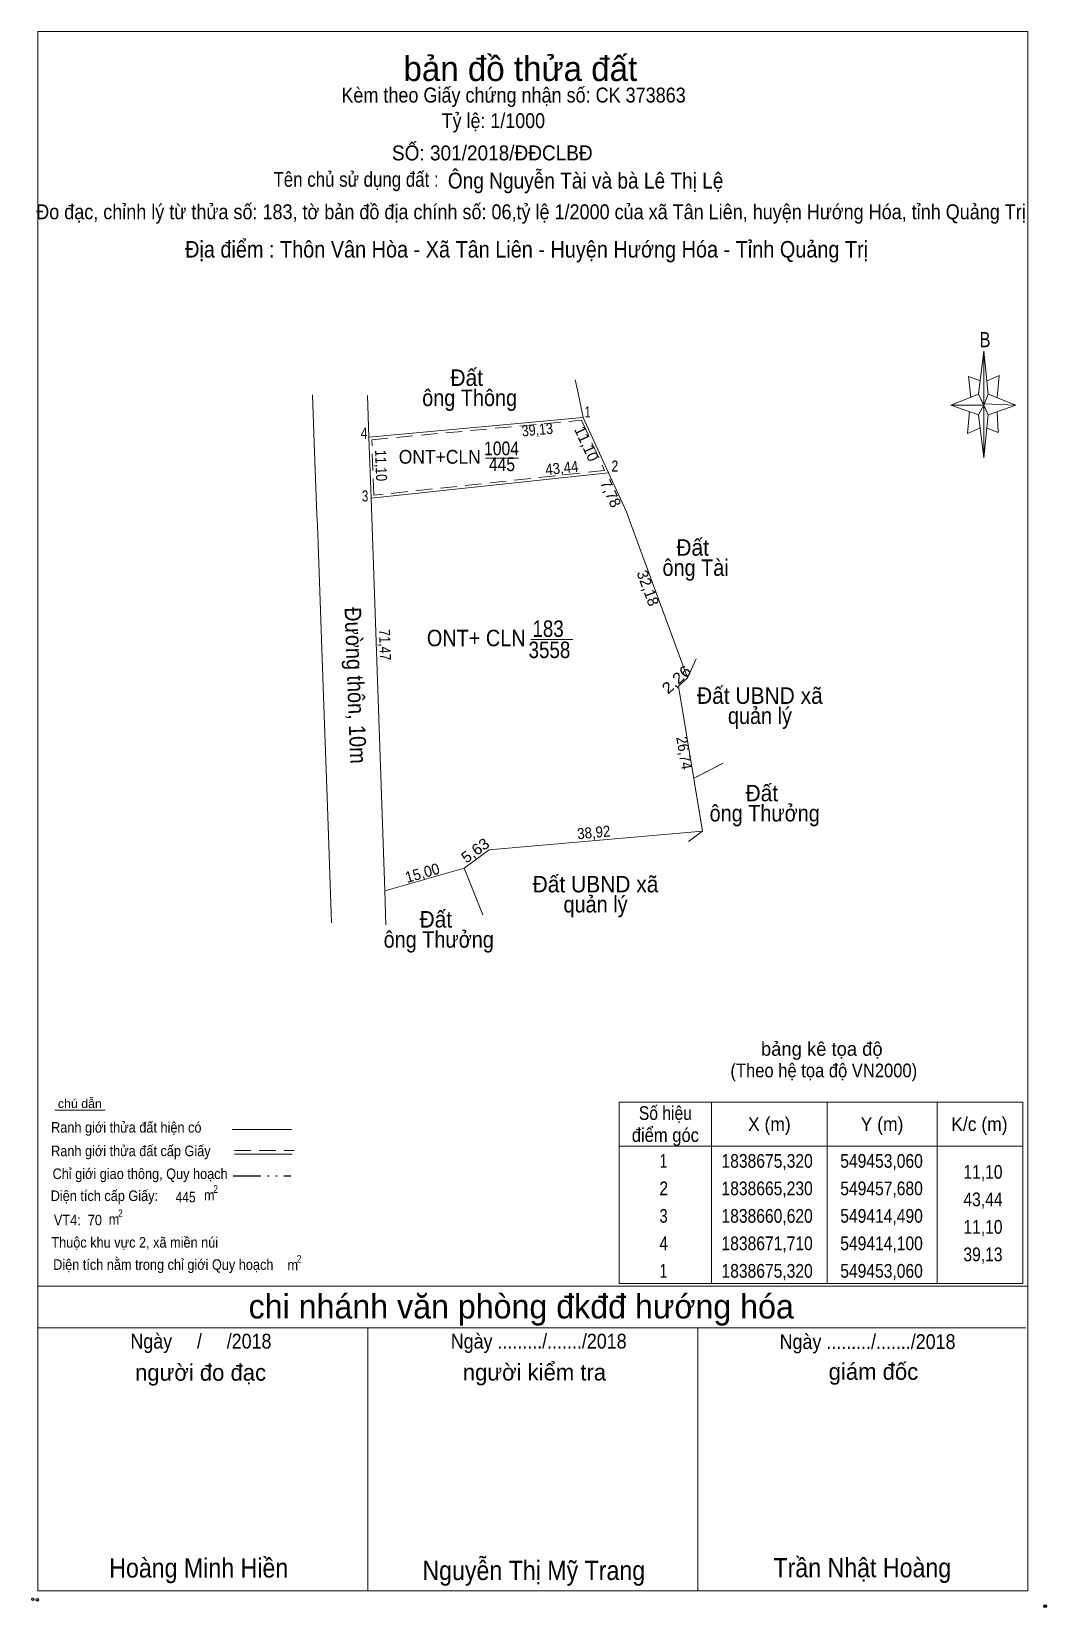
# Model space of a CAD drawing. Header units: metres. Extents: x 549101 to 550445, y 1838459 to 1838746.
# Drawn here: x 550260 to 550444.6, y 1838458.9 to 1838745.5 of the extents above; entities that cross this region are included whole.
import ezdxf
from ezdxf.enums import TextEntityAlignment as Align

# ---------------------------------------------------------------- set-up
doc = ezdxf.new("R2010")
doc.units = ezdxf.units.M
doc.header["$PDMODE"] = 32
doc.header["$PDSIZE"] = 0.5
for name, pattern in [('DASH_DOUBLE_DOT', [9.2, 5, -1.2, 0.3, -1.2, 0.3, -1.2]), ('DOTTED', [1.5, 0.3, -1.2]), ('MEDIUM_DASHED', [4.5, 3, -1.5])]:
    doc.linetypes.add(name, pattern=pattern)
for name, color, linetype, lineweight in [('1', 7, 'DOTTED', 13), ('15', 7, 'Continuous', 13), ('28', 7, 'Continuous', 13), ('63', 7, 'Continuous', 13)]:
    doc.layers.add(name, color=color, linetype=linetype, lineweight=lineweight)
doc.layers.add('20', color=7, linetype='Continuous')
doc.layers.add('21', color=7, linetype='Continuous')

msp = doc.modelspace()

# ---------------------------------------------------------------- texts
at = {"layer": '1'}
for s, width, p in [('1004', 0.85, (550345.465, 1838668.43)), ('ONT+CLN', 0.95, (550334.235, 1838666.9)), ('445', 0.85, (550345.55, 1838665.55))]:
    msp.add_text(s, height=2.5, dxfattribs=dict(at, width=width)).set_placement(p, align=Align.CENTER)
at = {"layer": '20', "width": 0.9}
msp.add_text('Địa điểm : Thôn Vân Hòa - Xã Tân Liên - Huyện Hướng Hóa - Tỉnh Quảng Trị                 ', height=3, dxfattribs=at).set_placement((550358.56, 1838704.4), align=Align.CENTER)
at = {"layer": '28'}
for s, height, p in [('bản đồ thửa đất', 4.5, (550348.89, 1838736.51)), ('bản đồ thửa đất', 4.5, (550348.89, 1838736.51)), ('bảng kê tọa độ', 2.5, (550403.7, 1838559.21)), ('chi nhánh văn phòng đkđđ hướng hóa', 4.374, (550349.05, 1838511.43)), ('chi nhánh văn phòng đkđđ hướng hóa', 4.374, (550349.05, 1838511.43)), ('người đo đạc', 3, (550290.745, 1838500.11)), ('người đo đạc', 3, (550290.745, 1838500.11)), ('người kiểm tra', 3, (550351.455, 1838500.15)), ('người kiểm tra', 3, (550351.455, 1838500.15)), (' giám đốc', 3, (550412.535, 1838500.27))]:
    msp.add_text(s, height=height, dxfattribs=at).set_placement(p, align=Align.CENTER)
for s, height, width, p in [('Kèm theo Giấy chứng nhận số: CK 373863', 2.72, 0.9, (550347.65, 1838732.59)), ('Tỷ lệ: 1/1000', 2.7, 0.9, (550343.99, 1838727.95)), ('SỐ: 301/2018/ĐĐCLBĐ', 2.72, 0.95, (550343.79, 1838722.07)), ('Tên chủ sử dụng đất :', 2.7, 0.85, (550319.02, 1838717.27)), ('Đo đạc, chỉnh lý từ thửa số: 183, tờ bản đồ địa chính số: 06,tỷ lệ 1/2000 của xã Tân Liên, huyện Hướng Hóa, tỉnh Quảng Trị', 2.72, 0.9, (550350.825, 1838711.36)), ('B', 2.755, 0.8, (550433.375, 1838688.09)), ('(Theo hệ tọa độ VN2000)', 2.5, 0.9, (550404.06, 1838555.29)), ('chú dẫn', 1.6, 1.05, (550268.795, 1838549.71)), ('chú dẫn', 1.6, 1.05, (550268.795, 1838549.71)), ('Ranh giới thửa đất hiện có ', 1.92, 0.9, (550277.56, 1838545.23)), ('Ranh giới thửa đất hiện có ', 1.92, 0.9, (550277.56, 1838545.23)), ('Ranh giới thửa đất cấp Giấy', 1.92, 0.9, (550278.07, 1838540.95)), ('Ranh giới thửa đất cấp Giấy', 1.92, 0.9, (550278.07, 1838540.95)), ('Chỉ giới giao thông, Quy hoạch', 1.92, 0.9, (550279.755, 1838536.79)), ('Chỉ giới giao thông, Quy hoạch', 1.92, 0.9, (550279.755, 1838536.79)), ('Diện tích cấp Giấy: ', 1.92, 0.9, (550273.575, 1838532.79)), ('Diện tích cấp Giấy: ', 1.92, 0.9, (550273.575, 1838532.79)), ('445', 1.92, 0.85, (550288.03, 1838532.55)), ('m', 1.92, 0.9, (550292.33, 1838532.91)), ('2', 1.4, 0.8, (550293.49, 1838534.27)), (' VT4:  70', 1.92, 0.9, (550268.12, 1838528.37)), ('2', 1.4, 0.8, (550276.17, 1838529.87)), ('m', 1.92, 0.9, (550275.01, 1838528.51)), ('Thuộc khu vực 2, xã miền núi', 1.92, 0.9, (550278.775, 1838524.31)), ('Diện tích nằm trong chỉ giới Quy hoạch     ', 1.92, 0.9, (550285.57, 1838520.27)), ('m', 1.92, 0.9, (550307.51, 1838520.2)), ('2', 1.4, 0.8, (550308.67, 1838521.56)), ('Ngày     /     /2018', 2.7, 0.9, (550290.81, 1838505.95)), ('Ngày ........./......./2018', 2.7, 0.9, (550352.225, 1838505.95)), ('Ngày ........./......./2018', 2.7, 0.9, (550412.025, 1838505.87)), ('Hoàng Minh Hiền', 3.5, 0.9, (550290.41, 1838464.31)), ('Nguyễn Thị Mỹ Trang', 3.5, 0.9, (550351.33, 1838463.85)), ('Trần Nhật Hoàng', 3.5, 0.9, (550411.065, 1838464.35))]:
    msp.add_text(s, height=height, dxfattribs=dict(at, width=width)).set_placement(p, align=Align.CENTER)
at = {"layer": '28', "width": 0.9}
msp.add_text('Ông Nguyễn Tài và bà Lê Thị Lệ', height=2.88, dxfattribs=at).set_placement((550335.71, 1838716.95))
at = {"layer": '63'}
for s, height, width, p in [('Đất ', 3, 0.95, (550339.67, 1838681.05)), ('ông Thông', 3, 0.9, (550339.67, 1838677.39)), ('Đất ', 3, 0.95, (550380.75, 1838650.16)), ('ông Tài', 3, 0.9, (550380.75, 1838646.5)), ('183', 3, 0.85, (550353.935, 1838635.39)), ('3558', 3, 0.85, (550354.18, 1838631.54)), ('Đất UBND xã', 3, 0.95, (550392.445, 1838623.22)), ('quản lý', 3, 0.9, (550392.45, 1838619.56)), ('Đất ', 3, 0.95, (550393.32, 1838605.49)), ('ông Thưởng', 3, 0.9, (550393.32, 1838601.83)), ('Đất UBND xã', 3, 0.95, (550362.555, 1838588.93)), ('quản lý', 3, 0.9, (550362.56, 1838585.27)), ('Đất ', 3, 0.95, (550334.05, 1838582.53)), ('ông Thưởng', 3, 0.9, (550334.05, 1838578.87)), ('Số hiệu', 2.5, 0.85, (550375.26, 1838547.54)), ('X (m)', 2.5, 0.95, (550394.16, 1838545.54)), ('Y (m)', 2.5, 0.95, (550414.655, 1838545.54)), ('K/c (m)', 2.5, 0.95, (550432.36, 1838545.54)), ('điểm góc', 2.5, 0.9, (550375.26, 1838543.54)), (' 1', 2.5, 0.75, (550374.555, 1838538.84)), ('1838675,320', 2.5, 0.85, (550393.76, 1838538.84)), ('549453,060', 2.5, 0.85, (550414.565, 1838538.84)), (' 2', 2.5, 0.85, (550374.56, 1838533.84)), ('1838665,230', 2.5, 0.85, (550393.76, 1838533.84)), ('549457,680', 2.5, 0.85, (550414.565, 1838533.84)), (' 3', 2.5, 0.8, (550374.56, 1838528.84)), ('1838660,620', 2.5, 0.85, (550393.76, 1838528.84)), ('549414,490', 2.5, 0.85, (550414.565, 1838528.84)), (' 4', 2.5, 0.85, (550374.555, 1838523.84)), ('1838671,710', 2.5, 0.85, (550393.76, 1838523.84)), ('549414,100', 2.5, 0.85, (550414.565, 1838523.84)), (' 1', 2.5, 0.75, (550374.555, 1838518.84)), ('1838675,320', 2.5, 0.85, (550393.76, 1838518.84)), ('549453,060', 2.5, 0.85, (550414.565, 1838518.84))]:
    msp.add_text(s, height=height, dxfattribs=dict(at, width=width)).set_placement(p, align=Align.CENTER)
for s, height, width, p in [(' 1', 2, 0.75, (550361.67, 1838675.32)), (' 4', 2, 0.85, (550321.1, 1838671.46)), (' 2', 2, 0.85, (550366.71, 1838665.48)), (' 3', 2, 0.8, (550321.25, 1838660.03)), ('ONT+ CLN ', 3, 0.9, (550350.85, 1838633.7)), ('11,10', 2.5, 0.85, (550436.56, 1838536.84)), ('43,44', 2.5, 0.85, (550436.56, 1838531.84)), ('11,10', 2.5, 0.85, (550436.56, 1838526.84)), ('39,13', 2.5, 0.85, (550436.56, 1838521.84))]:
    msp.add_text(s, height=height, dxfattribs=dict(at, width=width)).set_placement(p, align=Align.RIGHT)
for s, height, rotation, width, p in [('39,13', 2, 5.294, 0.85, (550352.068, 1838672.101)), ('11,10', 2, 272.014, 0.85, (550322.573, 1838666.54)), ('43,44', 2, 6.093, 0.9, (550356.534, 1838665.14)), ('Đường thôn, 10m', 3, 272.097, 0.9, (550317.445, 1838626.52)), ('71,47', 2, 272.013, 0.85, (550323.272, 1838633.925)), ('2,26', 2, 42.666, 1.15, (550377.937, 1838626.915)), ('26,74', 2, 279.385, 0.9, (550377.72, 1838614.123)), ('38,92', 2, 4.968, 0.9, (550362.323, 1838598.848)), ('5,63', 2, 36.117, 1.05, (550341.271, 1838595.752)), ('15,00', 2, 16.103, 0.95, (550331.348, 1838591.506))]:
    msp.add_text(s, height=height, rotation=rotation, dxfattribs=dict(at, width=width)).set_placement(p, align=Align.CENTER)
for s, rotation, p in [('11,10', 294.602, (550360.028, 1838670.126)), ('7,78', 294.57, (550364.411, 1838661.071)), ('32,18', 290.214, (550371.149, 1838643.931))]:
    msp.add_text(s, height=2, rotation=rotation, dxfattribs=at).set_placement(p, align=Align.CENTER)

# ---------------------------------------------------------------- linework, layer by layer
at = {"layer": '1', "linetype": 'MEDIUM_DASHED'}
msp.add_lwpolyline([(550360.01, 1838674.79), (550364.2, 1838665.65), (550322.23, 1838661.17), (550321.88, 1838671.26)], close=True, dxfattribs=at)
at = {"layer": '15'}
for p, q in [((550321.75, 1838660.62), (550364.94, 1838665.23)), ((550350.8, 1838634.92), (550358.44, 1838634.92))]:
    msp.add_line(p, q, dxfattribs=at)
at = {"layer": '21'}
msp.add_point((550444.3, 1838459.11), dxfattribs=at)
at = {"layer": '28'}
for p, q in [((550432.17, 1838679.57), (550433.17, 1838687.37)), ((550433.97, 1838679.57), (550438.97, 1838677.57)), ((550432.17, 1838675.77), (550427.17, 1838677.57)), ((550435.57, 1838676.37), (550435.77, 1838672.57)), ((550433.97, 1838675.77), (550433.17, 1838667.97)), ((550435.77, 1838672.57), (550433.77, 1838673.37)), ((550264.22, 1838549.31), (550273.42, 1838549.31)), ((550264.22, 1838549.31), (550273.42, 1838549.31)), ((550296.5, 1838545.79), (550307.26, 1838545.79)), ((550296.5, 1838545.79), (550307.26, 1838545.79)), ((550296.9, 1838541.31), (550307.42, 1838541.31)), ((550296.9, 1838541.31), (550307.42, 1838541.31)), ((550261.18, 1838517.31), (550441.18, 1838517.31)), ((550261.18, 1838517.31), (550441.18, 1838517.31)), ((550261.18, 1838509.71), (550440.78, 1838509.71)), ((550261.18, 1838509.71), (550440.78, 1838509.71)), ((550261.18, 1838509.71), (550440.78, 1838509.71)), ((550261.18, 1838509.71), (550440.78, 1838509.71)), ((550261.18, 1838509.71), (550440.78, 1838509.71)), ((550261.18, 1838509.71), (550440.78, 1838509.71)), ((550321.18, 1838461.91), (550321.18, 1838509.71)), ((550321.18, 1838461.91), (550321.18, 1838509.71)), ((550381.18, 1838461.91), (550381.18, 1838509.71)), ((550381.18, 1838461.91), (550381.18, 1838509.71))]:
    msp.add_line(p, q, dxfattribs=at)
at = {"layer": '28', "linetype": 'MEDIUM_DASHED'}
msp.add_line((550296.9, 1838541.95), (550307.78, 1838541.95), dxfattribs=at)
msp.add_line((550296.9, 1838541.95), (550307.78, 1838541.95), dxfattribs=at)
at = {"layer": '28', "linetype": 'DASH_DOUBLE_DOT', "lineweight": 25}
msp.add_line((550296.7, 1838537.35), (550307.18, 1838537.35), dxfattribs=at)
msp.add_line((550296.7, 1838537.35), (550307.18, 1838537.35), dxfattribs=at)
at = {"layer": '28'}
for points in [[(550261.18, 1838745.51), (550441.18, 1838745.51), (550441.18, 1838461.91), (550261.18, 1838461.91)], [(550261.18, 1838745.51), (550441.18, 1838745.51), (550441.18, 1838461.91), (550261.18, 1838461.91)], [(550433.17, 1838687.37), (550433.97, 1838679.57), (550433.17, 1838677.57)], [(550433.17, 1838677.57), (550427.17, 1838677.57), (550432.17, 1838679.57), (550433.97, 1838675.77), (550438.97, 1838677.57), (550433.17, 1838677.77)], [(550433.17, 1838677.57), (550433.17, 1838667.97), (550432.17, 1838675.77)]]:
    msp.add_lwpolyline(points, close=True, dxfattribs=at)
for points in [[(550432.57, 1838681.97), (550430.37, 1838682.77), (550430.77, 1838678.97)], [(550433.77, 1838681.97), (550435.97, 1838682.97), (550435.57, 1838678.97)], [(550433.17, 1838677.57), (550432.17, 1838679.57), (550427.17, 1838677.57)], [(550430.57, 1838676.37), (550430.17, 1838672.37), (550432.37, 1838673.37)], [(550433.17, 1838677.57), (550433.97, 1838675.77), (550438.97, 1838677.57)], [(550441.18, 1838461.91), (550261.18, 1838461.91), (550261.18, 1838509.71)], [(550441.18, 1838461.91), (550261.18, 1838461.91), (550261.18, 1838509.71)]]:
    msp.add_lwpolyline(points, dxfattribs=at)
for p in [(550260.26, 1838460.35), (550261.06, 1838460.23)]:
    msp.add_point(p, dxfattribs=at)
at = {"layer": '63'}
for p, q in [((550311.43, 1838670.69), (550311.11, 1838679.42)), ((550311.43, 1838670.69), (550311.11, 1838679.42)), ((550321.36, 1838671.71), (550321.09, 1838679.32)), ((550360.32, 1838675.32), (550321.36, 1838671.71)), ((550360.32, 1838675.32), (550364.94, 1838665.23)), ((550311.91, 1838657.58), (550311.43, 1838670.69)), ((550311.91, 1838657.58), (550311.43, 1838670.69)), ((550321.75, 1838660.62), (550321.36, 1838671.71)), ((550342.54, 1838667.89), (550348.54, 1838667.89)), ((550368.17, 1838658.15), (550364.94, 1838665.23)), ((550324.26, 1838589.19), (550321.75, 1838660.62)), ((550368.17, 1838658.15), (550369.04, 1838655.8)), ((550369.04, 1838655.8), (550379.29, 1838627.95)), ((550379.29, 1838627.95), (550377.63, 1838626.42)), ((550379.29, 1838627.95), (550377.63, 1838626.42)), ((550379.29, 1838627.95), (550377.63, 1838626.42)), ((550379.29, 1838627.95), (550377.63, 1838626.42)), ((550377.63, 1838626.42), (550381.99, 1838600.04)), ((550313.85, 1838604.53), (550313.18, 1838622.88)), ((550314.55, 1838583.41), (550313.85, 1838604.53)), ((550381.99, 1838600.04), (550379.46, 1838598.19)), ((550338.67, 1838593.35), (550342.06, 1838584.83)), ((550324.42, 1838583.03), (550324.26, 1838589.19)), ((550324.42, 1838583.03), (550324.26, 1838589.19)), ((550324.42, 1838583.03), (550324.26, 1838589.19)), ((550383.66, 1838550.79), (550383.66, 1838517.79)), ((550404.66, 1838550.79), (550404.66, 1838517.79)), ((550424.66, 1838550.79), (550424.66, 1838517.79)), ((550366.86, 1838542.79), (550440.26, 1838542.79))]:
    msp.add_line(p, q, dxfattribs=at)
for points in [[(550358.88, 1838682.17), (550359.33, 1838680.03), (550360.32, 1838675.32)], [(550313.18, 1838622.88), (550311.98, 1838655.8), (550311.91, 1838657.58)], [(550379.29, 1838627.95), (550369.04, 1838655.8), (550368.17, 1838658.15)], [(550380.85, 1838631.39), (550379.29, 1838627.95), (550380.85, 1838631.39)], [(550380.85, 1838631.39), (550379.29, 1838627.95), (550380.85, 1838631.39)], [(550379.29, 1838627.95), (550380.85, 1838631.39), (550379.29, 1838627.95)], [(550380.4, 1838609.67), (550385.74, 1838612.44), (550380.92, 1838609.94), (550385.74, 1838612.44)], [(550380.92, 1838609.94), (550385.74, 1838612.44), (550380.92, 1838609.94)], [(550324.26, 1838589.19), (550338.67, 1838593.35), (550343.22, 1838596.67), (550381.99, 1838600.04)]]:
    msp.add_lwpolyline(points, dxfattribs=at)
msp.add_lwpolyline([(550366.86, 1838550.79), (550440.26, 1838550.79), (550440.26, 1838517.79), (550366.86, 1838517.79)], close=True, dxfattribs=at)

msp.set_redraw_order([(e.dxf.handle, doc.entitydb.next_handle()) for e in msp.query("TEXT MTEXT ATTDEF DIMENSION ARC_DIMENSION")])  # texts and dimensions are drawn at this point

doc.saveas('drawing.dxf')
